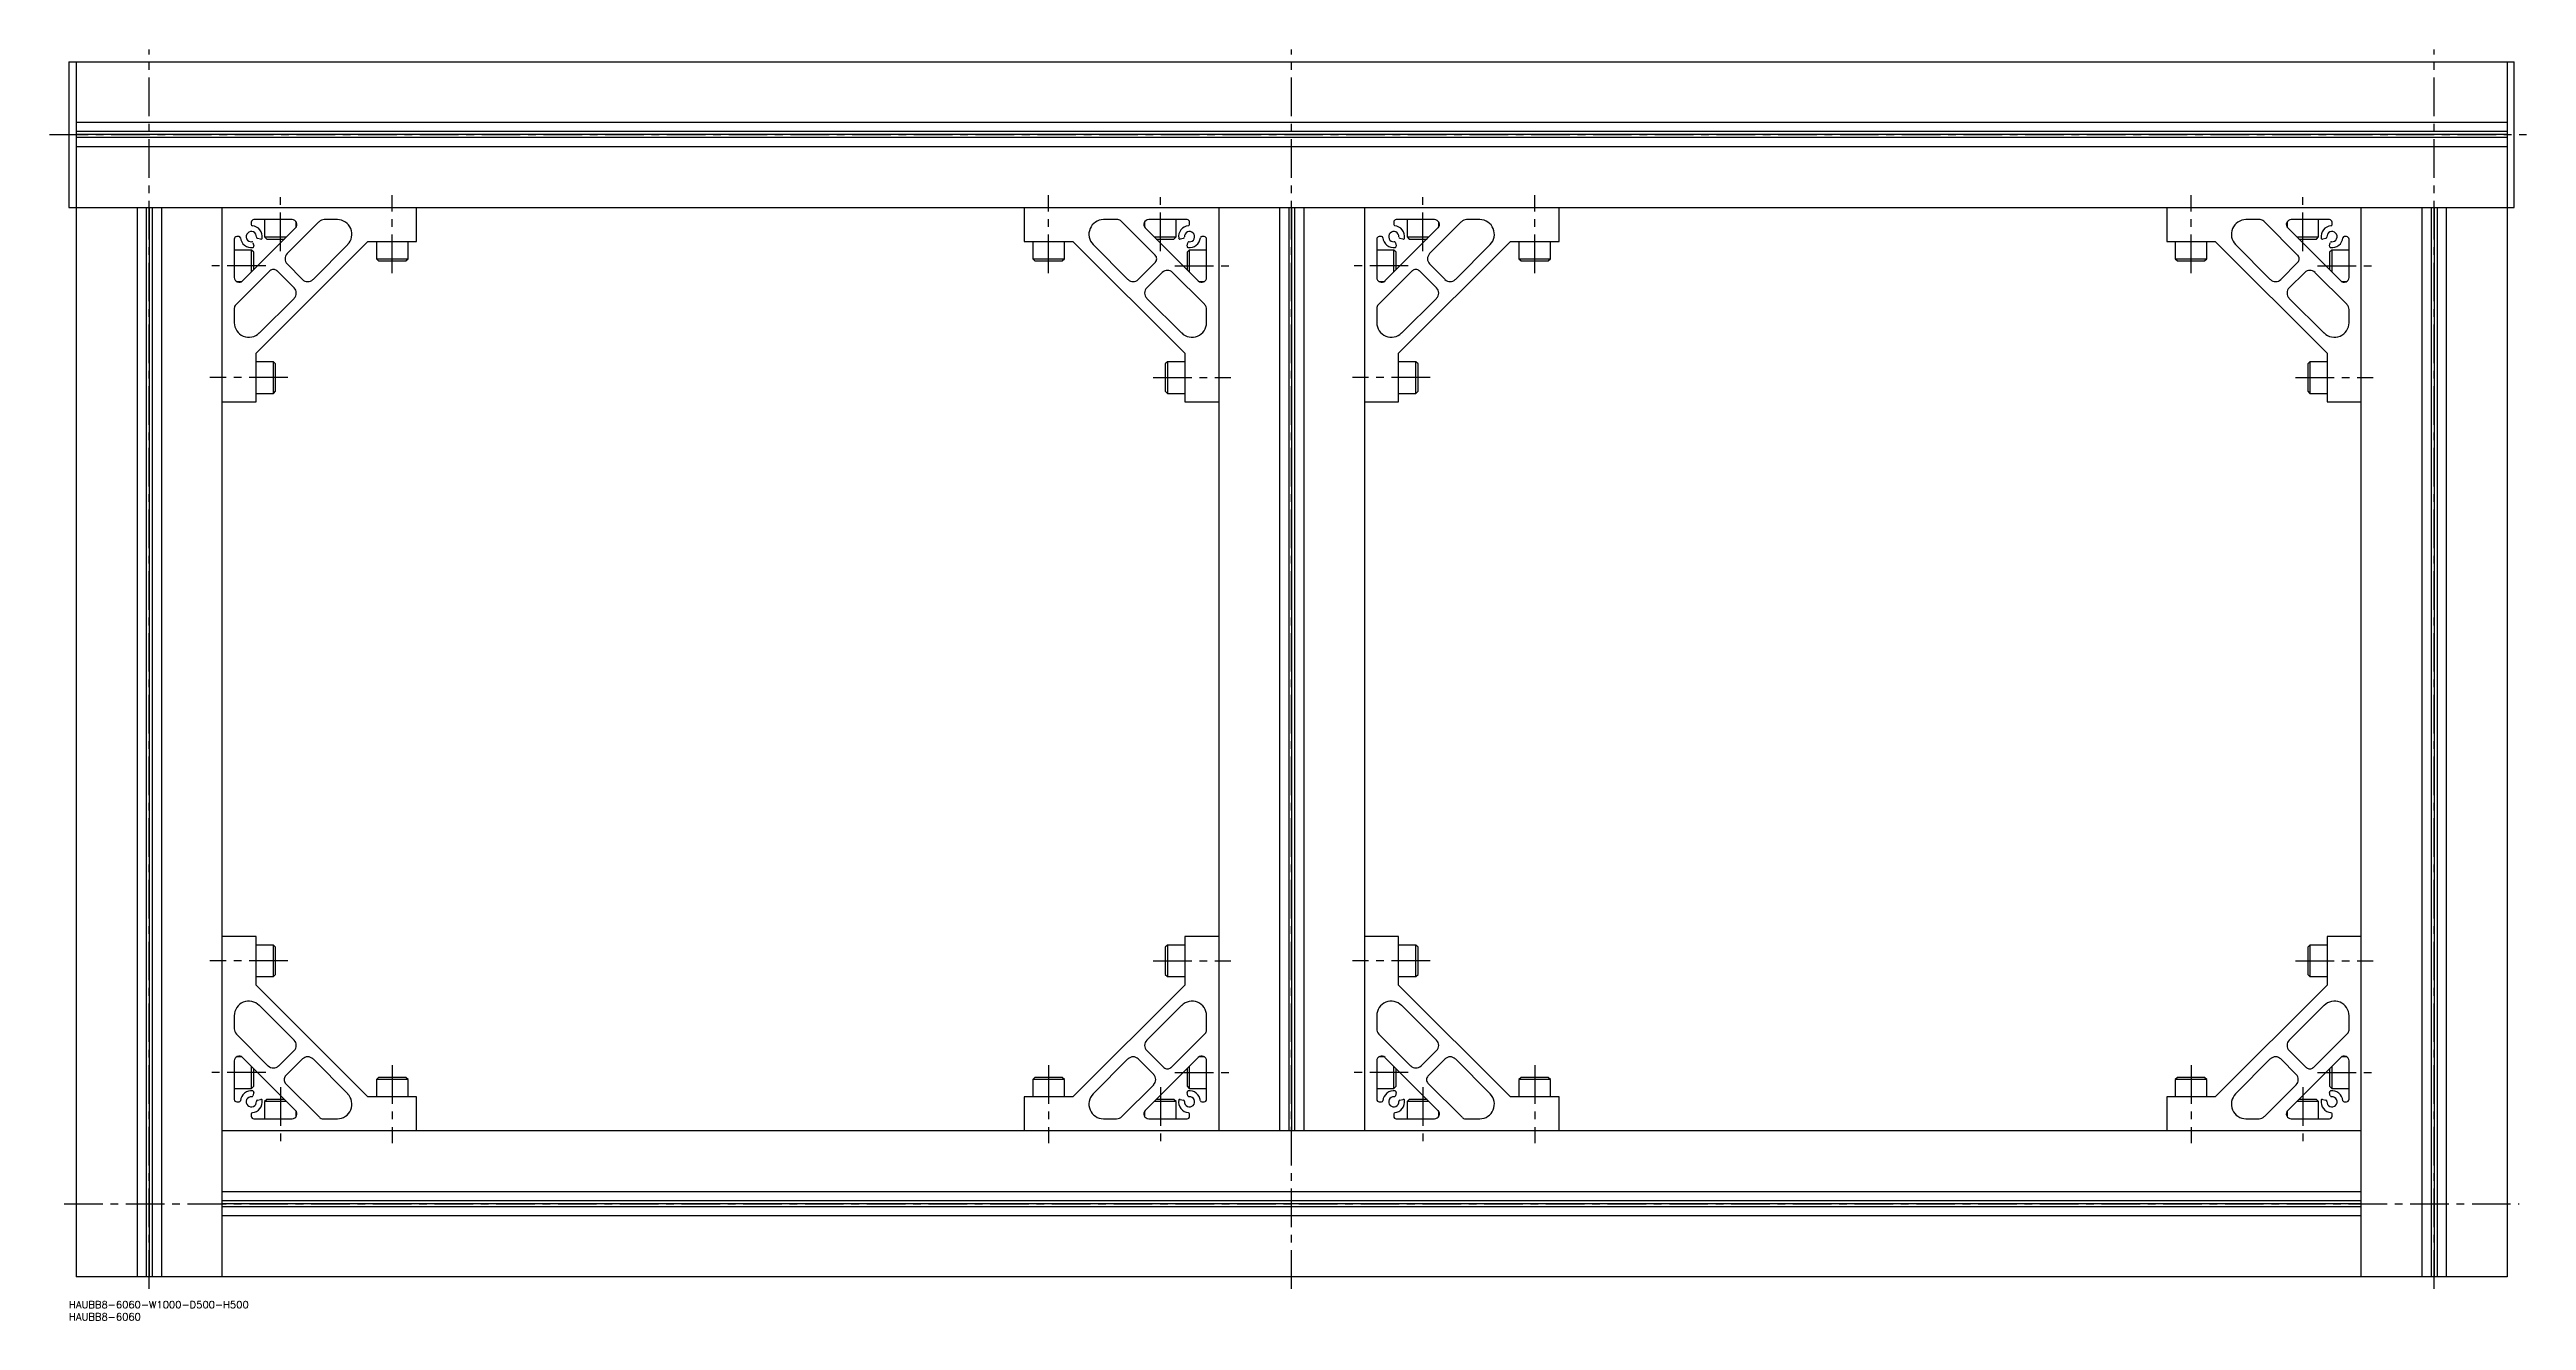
# Model space of a CAD drawing. Extents: x -8 to 1691, y -8 to 1075.
# Drawn here: x -8 to 1011, y -8 to 515 of the extents above; entities that cross this region are included whole.
import ezdxf

# ---------------------------------------------------------------- set-up
doc = ezdxf.new("R2010")
doc.units = 0
doc.header["$LTSCALE"] = 0.5
doc.linetypes.add('CENTER', pattern=[50.8, 31.75, -6.35, 6.35, -6.35])
for name, color, linetype in [('MSM_CENTER', 1, 'CENTER'), ('MSM_CONTINUOUS', 7, 'CONTINUOUS'), ('MSM_PART_NUMBER', 7, 'CONTINUOUS')]:
    doc.layers.add(name, color=color, linetype=linetype)
doc.styles.get("Standard").update_dxf_attribs({"font": 'txt.shx', "height": 3, "bigfont": 'bigfont.shx'})

# ---------------------------------------------------------------- blocks, each defined once
blk = doc.blocks.new('*U8')
at = {"layer": 'MSM_PART_NUMBER'}
blk.add_text('HAUBB8-6060-W1000-D500-H500', height=3, dxfattribs=at).set_placement((0, -3))
blk = doc.blocks.new('*U9')
at = {"layer": 'MSM_PART_NUMBER'}
blk.add_text('HAUBB8-6060', height=3, dxfattribs=at).set_placement((0, -8))

msp = doc.modelspace()

# ---------------------------------------------------------------- linework, layer by layer
at = {"layer": 'MSM_CENTER'}
for p, q in [((33, 5), (33, 515)), ((503, 5), (503, 515)), ((973, 5), (973, 515)), ((-8, 480), (1011, 480)), ((87, 432), (87, 455)), ((133, 423), (133, 455)), ((403, 423), (403, 455)), ((449, 432), (449, 455)), ((557, 432), (557, 455)), ((603, 423), (603, 455)), ((873, 423), (873, 455)), ((919, 432), (919, 455)), ((81, 426), (58, 426)), ((455, 426), (478, 426)), ((551, 426), (528, 426)), ((925, 426), (948, 426)), ((90, 380), (58, 380)), ((446, 380), (478, 380)), ((560, 380), (528, 380)), ((916, 380), (948, 380)), ((90, 140), (58, 140)), ((446, 140), (478, 140)), ((560, 140), (528, 140)), ((916, 140), (948, 140)), ((81, 94), (58, 94)), ((133, 97), (133, 65)), ((403, 97), (403, 65)), ((455, 94), (478, 94)), ((551, 94), (528, 94)), ((603, 97), (603, 65)), ((873, 97), (873, 65)), ((925, 94), (948, 94)), ((87, 88), (87, 65)), ((449, 88), (449, 65)), ((557, 88), (557, 65)), ((919, 88), (919, 65)), ((-2, 40), (1008, 40))]:
    msp.add_line(p, q, dxfattribs=at)
at = {"layer": 'MSM_CONTINUOUS'}
for p, q in [((0, 510), (1006, 510)), ((0, 510), (0, 450)), ((3, 510), (3, 10)), ((1003, 510), (1003, 10)), ((1006, 450), (1006, 510)), ((1003, 485), (3, 485)), ((1003, 481.2), (3, 481.2)), ((1003, 480), (3, 480)), ((1003, 478.8), (3, 478.8)), ((1003, 475), (3, 475)), ((0, 450), (1006, 450)), ((28, 450), (28, 10)), ((31.8, 450), (31.8, 10)), ((33, 450), (33, 10)), ((34.2, 450), (34.2, 10)), ((38, 450), (38, 10)), ((63, 10), (63, 450)), ((143, 436), (143, 450)), ((393, 450), (393, 436)), ((473, 450), (473, 70)), ((498, 450), (498, 70)), ((501.8, 450), (501.8, 70)), ((503, 450), (503, 70)), ((504.2, 450), (504.2, 70)), ((508, 450), (508, 70)), ((533, 450), (533, 70)), ((613, 436), (613, 450)), ((863, 450), (863, 436)), ((943, 10), (943, 450)), ((968, 450), (968, 10)), ((971.8, 450), (971.8, 10)), ((973, 450), (973, 10)), ((974.2, 450), (974.2, 10)), ((978, 450), (978, 10)), ((71.4, 419.8), (93.2, 441.6)), ((75, 444), (75, 443)), ((91.8, 445), (76, 445)), ((80.5, 445), (80.5, 437.9)), ((102.8, 444.1), (89.7, 431)), ((93.5, 441.9), (93.5, 444.1)), ((110.4, 445), (105, 445)), ((431.5, 445), (425.6, 445)), ((447, 430.3), (432.9, 444.4)), ((442.5, 444.1), (442.5, 441.9)), ((442.8, 441.6), (464.6, 419.8)), ((460, 445), (444.2, 445)), ((455.5, 437.9), (455.5, 445)), ((461, 443), (461, 444)), ((541.4, 419.8), (563.2, 441.6)), ((545, 444), (545, 443)), ((561.8, 445), (546, 445)), ((550.5, 445), (550.5, 437.9)), ((572.8, 444.1), (559.7, 431)), ((563.5, 441.9), (563.5, 444.1)), ((580.4, 445), (575, 445)), ((901.5, 445), (895.6, 445)), ((917, 430.3), (902.9, 444.4)), ((912.5, 444.1), (912.5, 441.9)), ((912.8, 441.6), (934.6, 419.8)), ((930, 445), (914.2, 445)), ((925.5, 437.9), (925.5, 445)), ((931, 443), (931, 444)), ((68, 437), (68, 421.2)), ((75.1, 432.5), (68, 432.5)), ((70, 438), (69, 438)), ((76, 431.6), (75.1, 432.5)), ((75.1, 423.5), (75.1, 432.5)), ((75.7, 435.5), (76, 434.2)), ((76, 424.3), (76, 431.6)), ((77, 390), (123, 436)), ((78.8, 437), (77.5, 437.3)), ((80.5, 437.9), (81.4, 437)), ((80.5, 437.9), (89.5, 437.9)), ((81.4, 437), (88.7, 437)), ((100.4, 420.4), (114.7, 434.8)), ((123, 436), (143, 436)), ((126.5, 436), (126.5, 428.9)), ((126.5, 428.9), (127.4, 428)), ((126.5, 428.9), (139.5, 428.9)), ((127.4, 428), (138.6, 428)), ((138.6, 428), (139.5, 428.9)), ((139.5, 428.9), (139.5, 436)), ((393, 436), (413, 436)), ((396.5, 436), (396.5, 428.9)), ((396.5, 428.9), (397.4, 428)), ((396.5, 428.9), (409.5, 428.9)), ((397.4, 428), (408.6, 428)), ((408.6, 428), (409.5, 428.9)), ((409.5, 428.9), (409.5, 436)), ((413, 436), (459, 390)), ((421.3, 434.8), (435.6, 420.4)), ((446.5, 437.9), (455.5, 437.9)), ((447.3, 437), (454.6, 437)), ((454.6, 437), (455.5, 437.9)), ((458.5, 437.3), (457.2, 437)), ((460, 434.2), (460.3, 435.5)), ((460.9, 432.5), (460, 431.6)), ((460, 431.6), (460, 424.3)), ((468, 432.5), (460.9, 432.5)), ((460.9, 432.5), (460.9, 423.5)), ((467, 438), (466, 438)), ((468, 421.2), (468, 437)), ((538, 437), (538, 421.2)), ((545.1, 432.5), (538, 432.5)), ((540, 438), (539, 438)), ((546, 431.6), (545.1, 432.5)), ((545.1, 423.5), (545.1, 432.5)), ((545.7, 435.5), (546, 434.2)), ((546, 424.3), (546, 431.6)), ((547, 390), (593, 436)), ((548.8, 437), (547.5, 437.3)), ((550.5, 437.9), (551.4, 437)), ((550.5, 437.9), (559.5, 437.9)), ((551.4, 437), (558.7, 437)), ((570.4, 420.4), (584.7, 434.8)), ((593, 436), (613, 436)), ((596.5, 436), (596.5, 428.9)), ((596.5, 428.9), (597.4, 428)), ((596.5, 428.9), (609.5, 428.9)), ((597.4, 428), (608.6, 428)), ((608.6, 428), (609.5, 428.9)), ((609.5, 428.9), (609.5, 436)), ((863, 436), (883, 436)), ((866.5, 436), (866.5, 428.9)), ((866.5, 428.9), (867.4, 428)), ((866.5, 428.9), (879.5, 428.9)), ((867.4, 428), (878.6, 428)), ((878.6, 428), (879.5, 428.9)), ((879.5, 428.9), (879.5, 436)), ((883, 436), (929, 390)), ((891.3, 434.8), (905.6, 420.4)), ((916.5, 437.9), (925.5, 437.9)), ((917.3, 437), (924.6, 437)), ((924.6, 437), (925.5, 437.9)), ((928.5, 437.3), (927.2, 437)), ((930, 434.2), (930.3, 435.5)), ((930.9, 432.5), (930, 431.6)), ((930, 431.6), (930, 424.3)), ((938, 432.5), (930.9, 432.5)), ((930.9, 432.5), (930.9, 423.5)), ((937, 438), (936, 438)), ((938, 421.2), (938, 437)), ((82.7, 424), (68.6, 409.9)), ((68.9, 419.5), (71.1, 419.5)), ((92.6, 416.9), (85.5, 424)), ((89.7, 426.8), (96.1, 420.4)), ((439.9, 420.4), (447, 427.5)), ((449.8, 423.3), (443.4, 416.9)), ((467.1, 410.2), (454, 423.3)), ((464.9, 419.5), (467.1, 419.5)), ((552.7, 424), (538.6, 409.9)), ((538.9, 419.5), (541.1, 419.5)), ((562.6, 416.9), (555.5, 424)), ((559.7, 426.8), (566.1, 420.4)), ((909.9, 420.4), (917, 427.5)), ((919.8, 423.3), (913.4, 416.9)), ((937.1, 410.2), (924, 423.3)), ((934.9, 419.5), (937.1, 419.5)), ((68, 408.5), (68, 402.6)), ((78.2, 398.3), (92.6, 412.6)), ((443.4, 412.6), (457.8, 398.3)), ((468, 402.6), (468, 408)), ((538, 408.5), (538, 402.6)), ((548.2, 398.3), (562.6, 412.6)), ((913.4, 412.6), (927.8, 398.3)), ((938, 402.6), (938, 408)), ((77, 370), (77, 390)), ((459, 390), (459, 370)), ((547, 370), (547, 390)), ((929, 390), (929, 370)), ((84.1, 386.5), (77, 386.5)), ((85, 385.6), (84.1, 386.5)), ((84.1, 373.5), (84.1, 386.5)), ((85, 374.4), (85, 385.6)), ((451.9, 386.5), (451, 385.6)), ((451, 385.6), (451, 374.4)), ((459, 386.5), (451.9, 386.5)), ((451.9, 386.5), (451.9, 373.5)), ((554.1, 386.5), (547, 386.5)), ((555, 385.6), (554.1, 386.5)), ((554.1, 373.5), (554.1, 386.5)), ((555, 374.4), (555, 385.6)), ((921.9, 386.5), (921, 385.6)), ((921, 385.6), (921, 374.4)), ((929, 386.5), (921.9, 386.5)), ((921.9, 386.5), (921.9, 373.5)), ((63, 370), (77, 370)), ((77, 373.5), (84.1, 373.5)), ((84.1, 373.5), (85, 374.4)), ((451, 374.4), (451.9, 373.5)), ((451.9, 373.5), (459, 373.5)), ((459, 370), (473, 370)), ((533, 370), (547, 370)), ((547, 373.5), (554.1, 373.5)), ((554.1, 373.5), (555, 374.4)), ((921, 374.4), (921.9, 373.5)), ((921.9, 373.5), (929, 373.5)), ((929, 370), (943, 370)), ((77, 150), (63, 150)), ((77, 130), (77, 150)), ((84.1, 146.5), (77, 146.5)), ((85, 145.6), (84.1, 146.5)), ((84.1, 133.5), (84.1, 146.5)), ((85, 134.4), (85, 145.6)), ((451.9, 146.5), (451, 145.6)), ((451, 145.6), (451, 134.4)), ((459, 146.5), (451.9, 146.5)), ((451.9, 146.5), (451.9, 133.5)), ((473, 150), (459, 150)), ((459, 150), (459, 130)), ((547, 150), (533, 150)), ((547, 130), (547, 150)), ((554.1, 146.5), (547, 146.5)), ((555, 145.6), (554.1, 146.5)), ((554.1, 133.5), (554.1, 146.5)), ((555, 134.4), (555, 145.6)), ((921.9, 146.5), (921, 145.6)), ((921, 145.6), (921, 134.4)), ((929, 146.5), (921.9, 146.5)), ((921.9, 146.5), (921.9, 133.5)), ((943, 150), (929, 150)), ((929, 150), (929, 130)), ((77, 133.5), (84.1, 133.5)), ((84.1, 133.5), (85, 134.4)), ((451, 134.4), (451.9, 133.5)), ((451.9, 133.5), (459, 133.5)), ((547, 133.5), (554.1, 133.5)), ((554.1, 133.5), (555, 134.4)), ((921, 134.4), (921.9, 133.5)), ((921.9, 133.5), (929, 133.5)), ((123, 84), (77, 130)), ((459, 130), (413, 84)), ((593, 84), (547, 130)), ((929, 130), (883, 84)), ((68, 117.4), (68, 112)), ((92.6, 107.4), (78.2, 121.7)), ((457.8, 121.7), (443.4, 107.4)), ((468, 111.5), (468, 117.4)), ((538, 117.4), (538, 112)), ((562.6, 107.4), (548.2, 121.7)), ((927.8, 121.7), (913.4, 107.4)), ((938, 111.5), (938, 117.4)), ((68.9, 109.8), (82, 96.7)), ((86.2, 96.7), (92.6, 103.1)), ((443.4, 103.1), (450.5, 96)), ((453.3, 96), (467.4, 110.1)), ((538.9, 109.8), (552, 96.7)), ((556.2, 96.7), (562.6, 103.1)), ((913.4, 103.1), (920.5, 96)), ((923.3, 96), (937.4, 110.1)), ((68, 98.8), (68, 83)), ((71.1, 100.5), (68.9, 100.5)), ((93.2, 78.4), (71.4, 100.2)), ((75.1, 87.5), (75.1, 96.5)), ((76, 88.4), (76, 95.7)), ((96.1, 99.6), (89, 92.5)), ((114.7, 85.2), (100.4, 99.6)), ((127.4, 92), (126.5, 91.1)), ((138.6, 92), (127.4, 92)), ((139.5, 91.1), (138.6, 92)), ((397.4, 92), (396.5, 91.1)), ((408.6, 92), (397.4, 92)), ((409.5, 91.1), (408.6, 92)), ((435.6, 99.6), (421.3, 85.2)), ((446.3, 93.2), (439.9, 99.6)), ((464.6, 100.2), (442.8, 78.4)), ((460, 95.7), (460, 88.4)), ((460.9, 96.5), (460.9, 87.5)), ((467.1, 100.5), (464.9, 100.5)), ((468, 83), (468, 98.8)), ((538, 98.8), (538, 83)), ((541.1, 100.5), (538.9, 100.5)), ((563.2, 78.4), (541.4, 100.2)), ((545.1, 87.5), (545.1, 96.5)), ((546, 88.4), (546, 95.7)), ((566.1, 99.6), (559, 92.5)), ((584.7, 85.2), (570.4, 99.6)), ((597.4, 92), (596.5, 91.1)), ((608.6, 92), (597.4, 92)), ((609.5, 91.1), (608.6, 92)), ((867.4, 92), (866.5, 91.1)), ((878.6, 92), (867.4, 92)), ((879.5, 91.1), (878.6, 92)), ((905.6, 99.6), (891.3, 85.2)), ((916.3, 93.2), (909.9, 99.6)), ((934.6, 100.2), (912.8, 78.4)), ((930, 95.7), (930, 88.4)), ((930.9, 96.5), (930.9, 87.5)), ((937.1, 100.5), (934.9, 100.5)), ((938, 83), (938, 98.8)), ((68, 87.5), (75.1, 87.5)), ((69, 82), (70, 82)), ((75.1, 87.5), (76, 88.4)), ((76, 85.8), (75.7, 84.5)), ((77.5, 82.7), (78.8, 83)), ((81.4, 83), (80.5, 82.1)), ((80.5, 82.1), (80.5, 75)), ((89.5, 82.1), (80.5, 82.1)), ((88.7, 83), (81.4, 83)), ((89, 89.7), (103.1, 75.6)), ((143, 84), (123, 84)), ((126.5, 91.1), (126.5, 84)), ((139.5, 91.1), (126.5, 91.1)), ((139.5, 84), (139.5, 91.1)), ((143, 70), (143, 84)), ((393, 84), (393, 70)), ((413, 84), (393, 84)), ((396.5, 91.1), (396.5, 84)), ((409.5, 91.1), (396.5, 91.1)), ((409.5, 84), (409.5, 91.1)), ((433.2, 75.9), (446.3, 89)), ((455.5, 82.1), (446.5, 82.1)), ((454.6, 83), (447.3, 83)), ((455.5, 82.1), (454.6, 83)), ((455.5, 75), (455.5, 82.1)), ((457.2, 83), (458.5, 82.7)), ((460, 88.4), (460.9, 87.5)), ((460.3, 84.5), (460, 85.8)), ((460.9, 87.5), (468, 87.5)), ((466, 82), (467, 82)), ((538, 87.5), (545.1, 87.5)), ((539, 82), (540, 82)), ((545.1, 87.5), (546, 88.4)), ((546, 85.8), (545.7, 84.5)), ((547.5, 82.7), (548.8, 83)), ((551.4, 83), (550.5, 82.1)), ((550.5, 82.1), (550.5, 75)), ((559.5, 82.1), (550.5, 82.1)), ((558.7, 83), (551.4, 83)), ((559, 89.7), (573.1, 75.6)), ((613, 84), (593, 84)), ((596.5, 91.1), (596.5, 84)), ((609.5, 91.1), (596.5, 91.1)), ((609.5, 84), (609.5, 91.1)), ((613, 70), (613, 84)), ((863, 84), (863, 70)), ((883, 84), (863, 84)), ((866.5, 91.1), (866.5, 84)), ((879.5, 91.1), (866.5, 91.1)), ((879.5, 84), (879.5, 91.1)), ((903.2, 75.9), (916.3, 89)), ((925.5, 82.1), (916.5, 82.1)), ((924.6, 83), (917.3, 83)), ((925.5, 82.1), (924.6, 83)), ((925.5, 75), (925.5, 82.1)), ((927.2, 83), (928.5, 82.7)), ((930, 88.4), (930.9, 87.5)), ((930.3, 84.5), (930, 85.8)), ((930.9, 87.5), (938, 87.5)), ((936, 82), (937, 82)), ((75, 77), (75, 76)), ((76, 75), (91.8, 75)), ((93.5, 75.9), (93.5, 78.1)), ((104.5, 75), (110.4, 75)), ((425.6, 75), (431, 75)), ((442.5, 78.1), (442.5, 75.9)), ((444.2, 75), (460, 75)), ((461, 76), (461, 77)), ((545, 77), (545, 76)), ((546, 75), (561.8, 75)), ((563.5, 75.9), (563.5, 78.1)), ((574.5, 75), (580.4, 75)), ((895.6, 75), (901, 75)), ((912.5, 78.1), (912.5, 75.9)), ((914.2, 75), (930, 75)), ((931, 76), (931, 77)), ((943, 70), (63, 70)), ((943, 45), (63, 45)), ((943, 41.2), (63, 41.2)), ((943, 40), (63, 40)), ((943, 38.8), (63, 38.8)), ((943, 35), (63, 35)), ((1003, 10), (3, 10))]:
    msp.add_line(p, q, dxfattribs=at)
for centre, radius, start, end in [((75, 438), 2.1, 356.087, 273.9131), ((76, 444), 1, 90, 180), ((75.5, 443), 0.5, 180, 264.2608), ((75, 438), 4.5, 352.181, 84.2608), ((91.8, 443), 2, 315, 90), ((105, 442), 3, 90, 135), ((110.4, 439), 6, 315, 90), ((425.6, 439), 6, 90, 225), ((431.5, 443), 2, 45, 90), ((444.2, 443), 2, 90, 225), ((461, 438), 4.5, 95.7392, 187.8202), ((461, 438), 2.1, 266.087, 183.9131), ((460, 444), 1, 0, 90), ((460.5, 443), 0.5, 275.7392, 0), ((545, 438), 2.1, 356.087, 273.9131), ((546, 444), 1, 90, 180), ((545.5, 443), 0.5, 180, 264.2608), ((545, 438), 4.5, 352.181, 84.2608), ((561.8, 443), 2, 315, 90), ((575, 442), 3, 90, 135), ((580.4, 439), 6, 315, 90), ((895.6, 439), 6, 90, 225), ((901.5, 443), 2, 45, 90), ((914.2, 443), 2, 90, 225), ((931, 438), 4.5, 95.7392, 187.8202), ((931, 438), 2.1, 266.087, 183.9131), ((930, 444), 1, 0, 90), ((930.5, 443), 0.5, 275.7392, 0), ((69, 437), 1, 90, 180), ((70, 437.5), 0.5, 5.7392, 90), ((75, 438), 4.5, 185.7392, 277.8202), ((75.2, 435.4), 0.5, 15.0017, 93.9131), ((75.5, 434), 0.5, 277.8202, 15.0017), ((77.6, 437.8), 0.5, 176.0869, 255.0017), ((79, 437.5), 0.5, 255.0017, 352.181), ((91.9, 428.9), 3, 135, 224.9997), ((445.5, 428.9), 2, 314.9997, 45), ((457, 437.5), 0.5, 187.8202, 285.0017), ((458.4, 437.8), 0.5, 285.0017, 3.9131), ((460.5, 434), 0.5, 165.0017, 262.181), ((460.8, 435.4), 0.5, 86.0869, 165.0017), ((461, 438), 4.5, 262.181, 354.2608), ((466, 437.5), 0.5, 90, 174.2608), ((467, 437), 1, 0, 90), ((539, 437), 1, 90, 180), ((540, 437.5), 0.5, 5.7392, 90), ((545, 438), 4.5, 185.7392, 277.8202), ((545.2, 435.4), 0.5, 15.0017, 93.9131), ((545.5, 434), 0.5, 277.8202, 15.0017), ((547.6, 437.8), 0.5, 176.0869, 255.0017), ((549, 437.5), 0.5, 255.0017, 352.181), ((561.9, 428.9), 3, 135, 224.9997), ((915.5, 428.9), 2, 314.9997, 45), ((927, 437.5), 0.5, 187.8202, 285.0017), ((928.4, 437.8), 0.5, 285.0017, 3.9131), ((930.5, 434), 0.5, 165.0017, 262.181), ((930.8, 435.4), 0.5, 86.0869, 165.0017), ((931, 438), 4.5, 262.181, 354.2608), ((936, 437.5), 0.5, 90, 174.2608), ((937, 437), 1, 0, 90), ((70, 421.2), 2, 180, 315), ((84.1, 422.5), 2, 44.9997, 135), ((98.2, 422.5), 3, 224.9997, 315), ((437.8, 422.5), 3, 225, 314.9997), ((451.9, 421.1), 3, 45, 134.9997), ((466, 421.2), 2, 225, 0), ((540, 421.2), 2, 180, 315), ((554.1, 422.5), 2, 44.9997, 135), ((568.2, 422.5), 3, 224.9997, 315), ((907.8, 422.5), 3, 225, 314.9997), ((921.9, 421.1), 3, 45, 134.9997), ((936, 421.2), 2, 225, 0), ((70, 408.5), 2, 135, 180), ((90.5, 414.8), 3, 315, 44.9997), ((445.5, 414.8), 3, 134.9997, 225), ((465, 408), 3, 0, 45), ((540, 408.5), 2, 135, 180), ((560.5, 414.8), 3, 315, 44.9997), ((915.5, 414.8), 3, 134.9997, 225), ((935, 408), 3, 0, 45), ((74, 402.6), 6, 180, 315), ((462, 402.6), 6, 225, 0), ((544, 402.6), 6, 180, 315), ((932, 402.6), 6, 225, 0), ((74, 117.4), 6, 45, 180), ((462, 117.4), 6, 360, 135), ((544, 117.4), 6, 45, 180), ((932, 117.4), 6, 360, 135), ((71, 112), 3, 180, 225), ((90.5, 105.2), 3, 314.9997, 45), ((445.5, 105.2), 3, 135, 224.9997), ((466, 111.5), 2, 315, 0), ((541, 112), 3, 180, 225), ((560.5, 105.2), 3, 314.9997, 45), ((915.5, 105.2), 3, 135, 224.9997), ((936, 111.5), 2, 315, 0), ((70, 98.8), 2, 45, 180), ((84.1, 98.9), 3, 225, 314.9997), ((90.5, 91.1), 2, 134.9997, 225), ((98.2, 97.5), 3, 45, 134.9997), ((437.8, 97.5), 3, 44.9997, 135), ((444.1, 91.1), 3, 315, 44.9997), ((451.9, 97.5), 2, 224.9997, 315), ((466, 98.8), 2, 0, 135), ((540, 98.8), 2, 45, 180), ((554.1, 98.9), 3, 225, 314.9997), ((560.5, 91.1), 2, 134.9997, 225), ((568.2, 97.5), 3, 45, 134.9997), ((907.8, 97.5), 3, 44.9997, 135), ((914.1, 91.1), 3, 315, 44.9997), ((921.9, 97.5), 2, 224.9997, 315), ((936, 98.8), 2, 0, 135), ((69, 83), 1, 180, 270), ((70, 82.5), 0.5, 270, 354.2608), ((75, 82), 4.5, 82.181, 174.2608), ((75, 82), 2.1, 86.087, 3.9131), ((75.2, 84.6), 0.5, 266.0869, 345.0017), ((75, 82), 4.5, 275.7392, 7.8202), ((75.5, 86), 0.5, 345.0017, 82.181), ((77.6, 82.2), 0.5, 105.0017, 183.9131), ((79, 82.5), 0.5, 7.8202, 105.0017), ((110.4, 81), 6, 270, 45), ((425.6, 81), 6, 135, 270), ((457, 82.5), 0.5, 75.0017, 172.181), ((461, 82), 4.5, 172.181, 264.2608), ((458.4, 82.2), 0.5, 356.0869, 75.0017), ((461, 82), 2.1, 176.087, 93.9131), ((460.5, 86), 0.5, 97.8202, 195.0017), ((460.8, 84.6), 0.5, 195.0017, 273.9131), ((461, 82), 4.5, 5.7392, 97.8202), ((466, 82.5), 0.5, 185.7392, 270), ((467, 83), 1, 270, 0), ((539, 83), 1, 180, 270), ((540, 82.5), 0.5, 270, 354.2608), ((545, 82), 4.5, 82.181, 174.2608), ((545, 82), 2.1, 86.087, 3.9131), ((545.2, 84.6), 0.5, 266.0869, 345.0017), ((545, 82), 4.5, 275.7392, 7.8202), ((545.5, 86), 0.5, 345.0017, 82.181), ((547.6, 82.2), 0.5, 105.0017, 183.9131), ((549, 82.5), 0.5, 7.8202, 105.0017), ((580.4, 81), 6, 270, 45), ((895.6, 81), 6, 135, 270), ((927, 82.5), 0.5, 75.0017, 172.181), ((931, 82), 4.5, 172.181, 264.2608), ((928.4, 82.2), 0.5, 356.0869, 75.0017), ((931, 82), 2.1, 176.087, 93.9131), ((930.5, 86), 0.5, 97.8202, 195.0017), ((930.8, 84.6), 0.5, 195.0017, 273.9131), ((931, 82), 4.5, 5.7392, 97.8202), ((936, 82.5), 0.5, 185.7392, 270), ((937, 83), 1, 270, 0), ((75.5, 77), 0.5, 95.7392, 180), ((76, 76), 1, 180, 270), ((91.8, 77), 2, 270, 45), ((104.5, 77), 2, 225, 270), ((431, 78), 3, 270, 315), ((444.2, 77), 2, 135, 270), ((460, 76), 1, 270, 0), ((460.5, 77), 0.5, 0, 84.2608), ((545.5, 77), 0.5, 95.7392, 180), ((546, 76), 1, 180, 270), ((561.8, 77), 2, 270, 45), ((574.5, 77), 2, 225, 270), ((901, 78), 3, 270, 315), ((914.2, 77), 2, 135, 270), ((930, 76), 1, 270, 0), ((930.5, 77), 0.5, 0, 84.2608)]:
    msp.add_arc(centre, radius, start, end, dxfattribs=at)

# ---------------------------------------------------------------- block references
for name in ['*U8', '*U9']:
    msp.add_blockref(name, (0, 0), dxfattribs=at)

doc.saveas('drawing.dxf')
